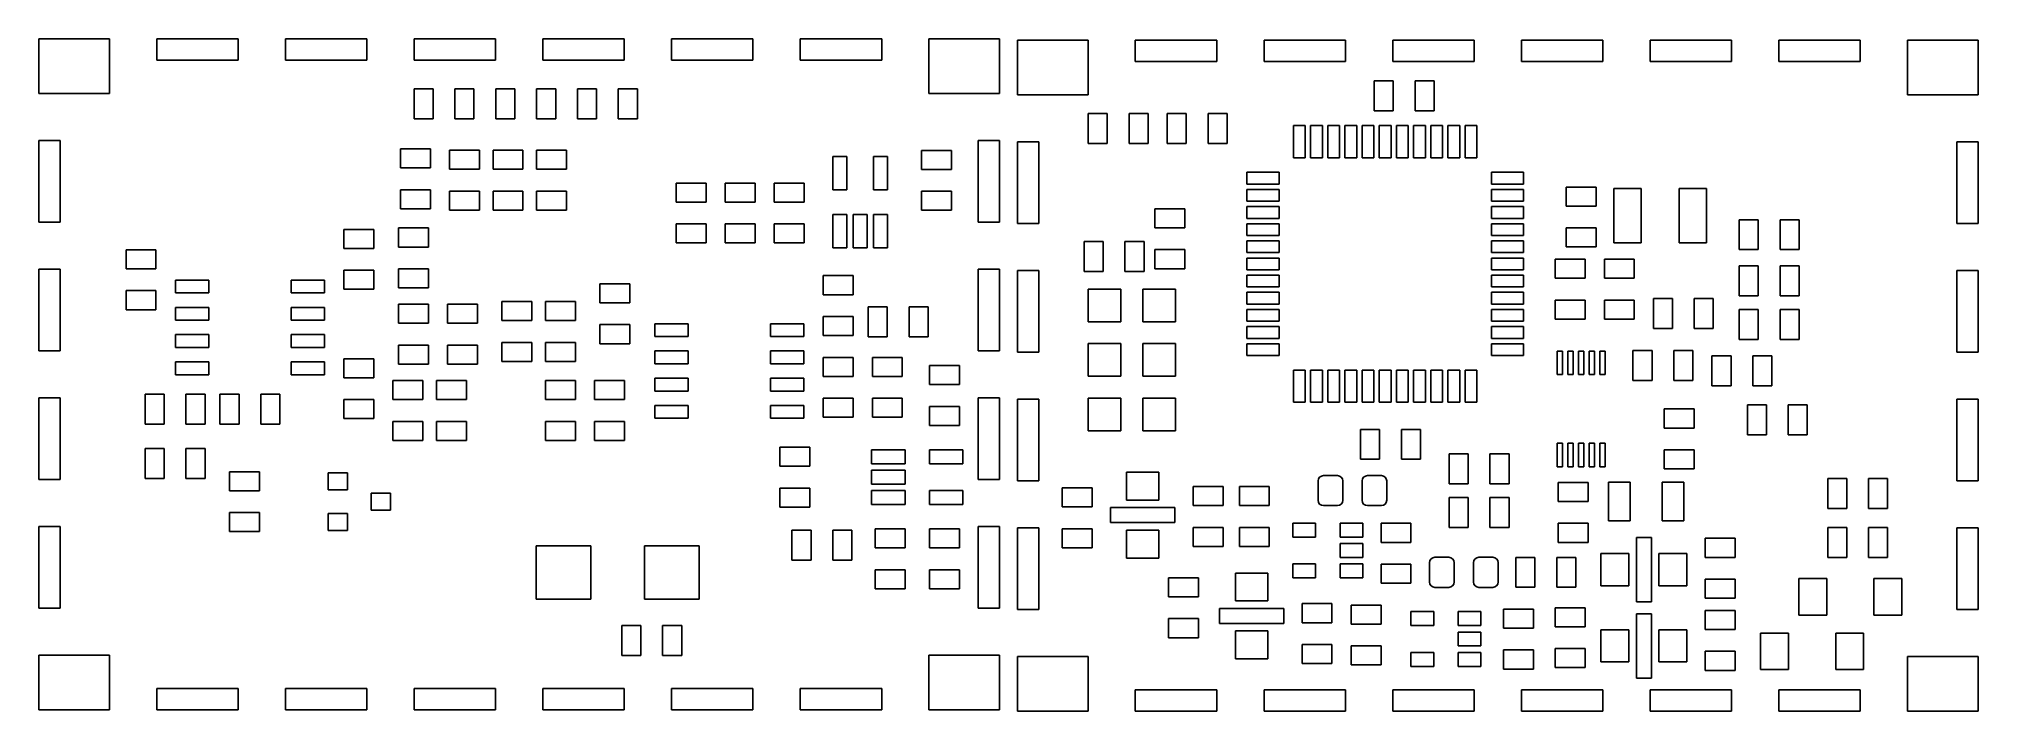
# Model space of a CAD drawing. Extents: x 0.01 to 3.57, y 0.37 to 1.61.
import ezdxf

# ---------------------------------------------------------------- set-up
doc = ezdxf.new("R2010")
doc.units = 0
doc.header["$MEASUREMENT"] = 0
doc.layers.add('BLACK', color=7, linetype='CONTINUOUS')

msp = doc.modelspace()

# ---------------------------------------------------------------- linework, layer by layer
at = {"layer": 'BLACK', "linetype": 'CONTINUOUS'}
for p, q in [((0.010197, 1.50701), (0.010197, 1.6074)), ((0.010197, 1.6074), (0.140118, 1.6074)), ((0.140118, 1.6074), (0.140118, 1.50701)), ((0.226732, 1.56803), (0.226732, 1.6074)), ((0.226732, 1.6074), (0.376339, 1.6074)), ((0.376339, 1.6074), (0.376339, 1.56803)), ((0.462953, 1.56803), (0.462953, 1.6074)), ((0.462953, 1.6074), (0.612559, 1.6074)), ((0.612559, 1.6074), (0.612559, 1.56803)), ((0.699173, 1.56803), (0.699173, 1.6074)), ((0.699173, 1.6074), (0.84878, 1.6074)), ((0.84878, 1.6074), (0.84878, 1.56803)), ((0.935394, 1.56803), (0.935394, 1.6074)), ((0.935394, 1.6074), (1.085, 1.6074)), ((1.085, 1.6074), (1.085, 1.56803)), ((1.17161, 1.56803), (1.17161, 1.6074)), ((1.17161, 1.6074), (1.32122, 1.6074)), ((1.32122, 1.6074), (1.32122, 1.56803)), ((1.40783, 1.56803), (1.40783, 1.6074)), ((1.40783, 1.6074), (1.55744, 1.6074)), ((1.55744, 1.6074), (1.55744, 1.56803)), ((1.64406, 1.50701), (1.64406, 1.6074)), ((1.64406, 1.6074), (1.77398, 1.6074)), ((1.77398, 1.6074), (1.77398, 1.50701)), ((1.80654, 1.50461), (1.80654, 1.605)), ((1.80654, 1.605), (1.93646, 1.605)), ((1.93646, 1.605), (1.93646, 1.50461)), ((2.02307, 1.56563), (2.02307, 1.605)), ((2.02307, 1.605), (2.17268, 1.605)), ((2.17268, 1.605), (2.17268, 1.56563)), ((2.25929, 1.56563), (2.25929, 1.605)), ((2.25929, 1.605), (2.4089, 1.605)), ((2.4089, 1.605), (2.4089, 1.56563)), ((2.49551, 1.56563), (2.49551, 1.605)), ((2.49551, 1.605), (2.64512, 1.605)), ((2.64512, 1.605), (2.64512, 1.56563)), ((2.73173, 1.56563), (2.73173, 1.605)), ((2.73173, 1.605), (2.88134, 1.605)), ((2.88134, 1.605), (2.88134, 1.56563)), ((2.96795, 1.56563), (2.96795, 1.605)), ((2.96795, 1.605), (3.11756, 1.605)), ((3.11756, 1.605), (3.11756, 1.56563)), ((3.20417, 1.56563), (3.20417, 1.605)), ((3.20417, 1.605), (3.35378, 1.605)), ((3.35378, 1.605), (3.35378, 1.56563)), ((3.44039, 1.50461), (3.44039, 1.605)), ((3.44039, 1.605), (3.57031, 1.605)), ((3.57031, 1.605), (3.57031, 1.50461)), ((0.376339, 1.56803), (0.226732, 1.56803)), ((0.612559, 1.56803), (0.462953, 1.56803)), ((0.84878, 1.56803), (0.699173, 1.56803)), ((1.085, 1.56803), (0.935394, 1.56803)), ((1.32122, 1.56803), (1.17161, 1.56803)), ((1.55744, 1.56803), (1.40783, 1.56803)), ((2.17268, 1.56563), (2.02307, 1.56563)), ((2.4089, 1.56563), (2.25929, 1.56563)), ((2.64512, 1.56563), (2.49551, 1.56563)), ((2.88134, 1.56563), (2.73173, 1.56563)), ((3.11756, 1.56563), (2.96795, 1.56563)), ((3.35378, 1.56563), (3.20417, 1.56563)), ((0.140118, 1.50701), (0.010197, 1.50701)), ((0.699035, 1.46022), (0.699035, 1.51522)), ((0.699035, 1.51522), (0.734035, 1.51522)), ((0.734035, 1.51522), (0.734035, 1.46022)), ((0.774035, 1.46022), (0.774035, 1.51522)), ((0.774035, 1.51522), (0.809035, 1.51522)), ((0.809035, 1.51522), (0.809035, 1.46022)), ((0.849035, 1.46022), (0.849035, 1.51522)), ((0.849035, 1.51522), (0.884035, 1.51522)), ((0.884035, 1.51522), (0.884035, 1.46022)), ((0.924035, 1.46022), (0.924035, 1.51522)), ((0.924035, 1.51522), (0.959035, 1.51522)), ((0.959035, 1.51522), (0.959035, 1.46022)), ((0.999035, 1.46022), (0.999035, 1.51522)), ((0.999035, 1.51522), (1.03404, 1.51522)), ((1.03404, 1.51522), (1.03404, 1.46022)), ((1.07404, 1.46022), (1.07404, 1.51522)), ((1.07404, 1.51522), (1.10904, 1.51522)), ((1.10904, 1.51522), (1.10904, 1.46022)), ((1.77398, 1.50701), (1.64406, 1.50701)), ((1.93646, 1.50461), (1.80654, 1.50461)), ((2.46154, 1.47522), (2.46154, 1.53022)), ((2.46154, 1.53022), (2.49654, 1.53022)), ((2.49654, 1.53022), (2.49654, 1.47522)), ((2.53654, 1.47522), (2.53654, 1.53022)), ((2.53654, 1.53022), (2.57154, 1.53022)), ((2.57154, 1.53022), (2.57154, 1.47522)), ((3.57031, 1.50461), (3.44039, 1.50461)), ((0.734035, 1.46022), (0.699035, 1.46022)), ((0.809035, 1.46022), (0.774035, 1.46022)), ((0.884035, 1.46022), (0.849035, 1.46022)), ((0.959035, 1.46022), (0.924035, 1.46022)), ((1.03404, 1.46022), (0.999035, 1.46022)), ((1.10904, 1.46022), (1.07404, 1.46022)), ((1.93654, 1.41522), (1.93654, 1.47022)), ((1.93654, 1.47022), (1.97154, 1.47022)), ((1.97154, 1.47022), (1.97154, 1.41522)), ((2.01154, 1.41522), (2.01154, 1.47022)), ((2.01154, 1.47022), (2.04654, 1.47022)), ((2.04654, 1.47022), (2.04654, 1.41522)), ((2.08154, 1.41522), (2.08154, 1.47022)), ((2.08154, 1.47022), (2.11654, 1.47022)), ((2.11654, 1.47022), (2.11654, 1.41522)), ((2.15654, 1.41522), (2.15654, 1.47022)), ((2.15654, 1.47022), (2.19154, 1.47022)), ((2.19154, 1.47022), (2.19154, 1.41522)), ((2.49654, 1.47522), (2.46154, 1.47522)), ((2.57154, 1.47522), (2.53654, 1.47522)), ((2.31339, 1.3889), (2.31339, 1.44795)), ((2.31339, 1.44795), (2.33504, 1.44795)), ((2.33504, 1.44795), (2.33504, 1.3889)), ((2.34488, 1.3889), (2.34488, 1.44795)), ((2.34488, 1.44795), (2.36654, 1.44795)), ((2.36654, 1.44795), (2.36654, 1.3889)), ((2.37638, 1.3889), (2.37638, 1.44795)), ((2.37638, 1.44795), (2.39803, 1.44795)), ((2.39803, 1.44795), (2.39803, 1.3889)), ((2.40787, 1.3889), (2.40787, 1.44795)), ((2.40787, 1.44795), (2.42953, 1.44795)), ((2.42953, 1.44795), (2.42953, 1.3889)), ((2.43937, 1.3889), (2.43937, 1.44795)), ((2.43937, 1.44795), (2.46102, 1.44795)), ((2.46102, 1.44795), (2.46102, 1.3889)), ((2.47087, 1.3889), (2.47087, 1.44795)), ((2.47087, 1.44795), (2.49252, 1.44795)), ((2.49252, 1.44795), (2.49252, 1.3889)), ((2.50236, 1.3889), (2.50236, 1.44795)), ((2.50236, 1.44795), (2.52402, 1.44795)), ((2.52402, 1.44795), (2.52402, 1.3889)), ((2.53386, 1.3889), (2.53386, 1.44795)), ((2.53386, 1.44795), (2.55551, 1.44795)), ((2.55551, 1.44795), (2.55551, 1.3889)), ((2.56535, 1.3889), (2.56535, 1.44795)), ((2.56535, 1.44795), (2.58701, 1.44795)), ((2.58701, 1.44795), (2.58701, 1.3889)), ((2.59685, 1.3889), (2.59685, 1.44795)), ((2.59685, 1.44795), (2.6185, 1.44795)), ((2.6185, 1.44795), (2.6185, 1.3889)), ((2.62835, 1.3889), (2.62835, 1.44795)), ((2.62835, 1.44795), (2.65, 1.44795)), ((2.65, 1.44795), (2.65, 1.3889)), ((0.010197, 1.27079), (0.010197, 1.42039)), ((0.010197, 1.42039), (0.049567, 1.42039)), ((0.049567, 1.42039), (0.049567, 1.27079)), ((0.674035, 1.37022), (0.674035, 1.40522)), ((0.674035, 1.40522), (0.729035, 1.40522)), ((0.729035, 1.40522), (0.729035, 1.37022)), ((0.764035, 1.36772), (0.764035, 1.40272)), ((0.764035, 1.40272), (0.819035, 1.40272)), ((0.819035, 1.40272), (0.819035, 1.36772)), ((0.844035, 1.36772), (0.844035, 1.40272)), ((0.844035, 1.40272), (0.899035, 1.40272)), ((0.899035, 1.40272), (0.899035, 1.36772)), ((0.924035, 1.36772), (0.924035, 1.40272)), ((0.924035, 1.40272), (0.979035, 1.40272)), ((0.979035, 1.40272), (0.979035, 1.36772)), ((1.46764, 1.32992), (1.46764, 1.39134)), ((1.46764, 1.39134), (1.49323, 1.39134)), ((1.49323, 1.39134), (1.49323, 1.32992)), ((1.54244, 1.32992), (1.54244, 1.39134)), ((1.54244, 1.39134), (1.56803, 1.39134)), ((1.56803, 1.39134), (1.56803, 1.32992)), ((1.63033, 1.36748), (1.63033, 1.40248)), ((1.63033, 1.40248), (1.68533, 1.40248)), ((1.68533, 1.40248), (1.68533, 1.36748)), ((1.73461, 1.27079), (1.73461, 1.42039)), ((1.73461, 1.42039), (1.77398, 1.42039)), ((1.77398, 1.42039), (1.77398, 1.27079)), ((1.80654, 1.26839), (1.80654, 1.41799)), ((1.80654, 1.41799), (1.84591, 1.41799)), ((1.84591, 1.41799), (1.84591, 1.26839)), ((1.97154, 1.41522), (1.93654, 1.41522)), ((2.04654, 1.41522), (2.01154, 1.41522)), ((2.11654, 1.41522), (2.08154, 1.41522)), ((2.19154, 1.41522), (2.15654, 1.41522)), ((2.33504, 1.3889), (2.31339, 1.3889)), ((2.36654, 1.3889), (2.34488, 1.3889)), ((2.39803, 1.3889), (2.37638, 1.3889)), ((2.42953, 1.3889), (2.40787, 1.3889)), ((2.46102, 1.3889), (2.43937, 1.3889)), ((2.49252, 1.3889), (2.47087, 1.3889)), ((2.52402, 1.3889), (2.50236, 1.3889)), ((2.55551, 1.3889), (2.53386, 1.3889)), ((2.58701, 1.3889), (2.56535, 1.3889)), ((2.6185, 1.3889), (2.59685, 1.3889)), ((2.65, 1.3889), (2.62835, 1.3889)), ((3.53094, 1.26839), (3.53094, 1.41799)), ((3.53094, 1.41799), (3.57031, 1.41799)), ((3.57031, 1.41799), (3.57031, 1.26839)), ((0.729035, 1.37022), (0.674035, 1.37022)), ((0.819035, 1.36772), (0.764035, 1.36772)), ((0.899035, 1.36772), (0.844035, 1.36772)), ((0.979035, 1.36772), (0.924035, 1.36772)), ((1.68533, 1.36748), (1.63033, 1.36748)), ((2.22776, 1.34067), (2.22776, 1.36232)), ((2.22776, 1.36232), (2.28681, 1.36232)), ((2.28681, 1.36232), (2.28681, 1.34067)), ((2.67657, 1.34067), (2.67657, 1.36232)), ((2.67657, 1.36232), (2.73563, 1.36232)), ((2.73563, 1.36232), (2.73563, 1.34067)), ((0.674035, 1.29522), (0.674035, 1.33022)), ((0.674035, 1.33022), (0.729035, 1.33022)), ((0.729035, 1.33022), (0.729035, 1.29522)), ((0.764035, 1.29272), (0.764035, 1.32772)), ((0.764035, 1.32772), (0.819035, 1.32772)), ((0.819035, 1.32772), (0.819035, 1.29272)), ((0.844035, 1.29272), (0.844035, 1.32772)), ((0.844035, 1.32772), (0.899035, 1.32772)), ((0.899035, 1.32772), (0.899035, 1.29272)), ((0.924035, 1.29272), (0.924035, 1.32772)), ((0.924035, 1.32772), (0.979035, 1.32772)), ((0.979035, 1.32772), (0.979035, 1.29272)), ((1.18033, 1.30748), (1.18033, 1.34248)), ((1.18033, 1.34248), (1.23533, 1.34248)), ((1.23533, 1.34248), (1.23533, 1.30748)), ((1.27033, 1.30748), (1.27033, 1.34248)), ((1.27033, 1.34248), (1.32533, 1.34248)), ((1.32533, 1.34248), (1.32533, 1.30748)), ((1.36033, 1.30748), (1.36033, 1.34248)), ((1.36033, 1.34248), (1.41533, 1.34248)), ((1.41533, 1.34248), (1.41533, 1.30748)), ((1.49323, 1.32992), (1.46764, 1.32992)), ((1.56803, 1.32992), (1.54244, 1.32992)), ((1.63033, 1.29248), (1.63033, 1.32748)), ((1.63033, 1.32748), (1.68533, 1.32748)), ((1.68533, 1.32748), (1.68533, 1.29248)), ((2.28681, 1.34067), (2.22776, 1.34067)), ((2.22776, 1.30917), (2.22776, 1.33083)), ((2.22776, 1.33083), (2.28681, 1.33083)), ((2.28681, 1.33083), (2.28681, 1.30917)), ((2.73563, 1.34067), (2.67657, 1.34067)), ((2.67657, 1.30917), (2.67657, 1.33083)), ((2.67657, 1.33083), (2.73563, 1.33083)), ((2.73563, 1.33083), (2.73563, 1.30917)), ((2.81404, 1.30022), (2.81404, 1.33522)), ((2.81404, 1.33522), (2.86904, 1.33522)), ((2.86904, 1.33522), (2.86904, 1.30022)), ((2.90154, 1.23272), (2.90154, 1.33272)), ((2.90154, 1.33272), (2.95154, 1.33272)), ((2.95154, 1.33272), (2.95154, 1.23272)), ((3.02154, 1.23272), (3.02154, 1.33272)), ((3.02154, 1.33272), (3.07154, 1.33272)), ((3.07154, 1.33272), (3.07154, 1.23272)), ((0.729035, 1.29522), (0.674035, 1.29522)), ((0.819035, 1.29272), (0.764035, 1.29272)), ((0.899035, 1.29272), (0.844035, 1.29272)), ((0.979035, 1.29272), (0.924035, 1.29272)), ((1.23533, 1.30748), (1.18033, 1.30748)), ((1.32533, 1.30748), (1.27033, 1.30748)), ((1.41533, 1.30748), (1.36033, 1.30748)), ((1.46764, 1.22362), (1.46764, 1.28504)), ((1.46764, 1.28504), (1.49323, 1.28504)), ((1.49323, 1.28504), (1.49323, 1.22362)), ((1.50504, 1.22362), (1.50504, 1.28504)), ((1.50504, 1.28504), (1.53063, 1.28504)), ((1.53063, 1.28504), (1.53063, 1.22362)), ((1.54244, 1.22362), (1.54244, 1.28504)), ((1.54244, 1.28504), (1.56803, 1.28504)), ((1.56803, 1.28504), (1.56803, 1.22362)), ((1.68533, 1.29248), (1.63033, 1.29248)), ((2.05904, 1.26022), (2.05904, 1.29522)), ((2.05904, 1.29522), (2.11404, 1.29522)), ((2.11404, 1.29522), (2.11404, 1.26022)), ((2.28681, 1.30917), (2.22776, 1.30917)), ((2.22776, 1.27768), (2.22776, 1.29933)), ((2.22776, 1.29933), (2.28681, 1.29933)), ((2.28681, 1.29933), (2.28681, 1.27768)), ((2.73563, 1.30917), (2.67657, 1.30917)), ((2.67657, 1.27768), (2.67657, 1.29933)), ((2.67657, 1.29933), (2.73563, 1.29933)), ((2.73563, 1.29933), (2.73563, 1.27768)), ((2.86904, 1.30022), (2.81404, 1.30022)), ((0.049567, 1.27079), (0.010197, 1.27079)), ((0.570335, 1.22248), (0.570335, 1.25748)), ((0.570335, 1.25748), (0.625335, 1.25748)), ((0.625335, 1.25748), (0.625335, 1.22248)), ((0.670335, 1.22498), (0.670335, 1.25998)), ((0.670335, 1.25998), (0.725335, 1.25998)), ((0.725335, 1.25998), (0.725335, 1.22498)), ((1.18033, 1.23248), (1.18033, 1.26748)), ((1.18033, 1.26748), (1.23533, 1.26748)), ((1.23533, 1.26748), (1.23533, 1.23248)), ((1.27033, 1.23248), (1.27033, 1.26748)), ((1.27033, 1.26748), (1.32533, 1.26748)), ((1.32533, 1.26748), (1.32533, 1.23248)), ((1.36033, 1.23248), (1.36033, 1.26748)), ((1.36033, 1.26748), (1.41533, 1.26748)), ((1.41533, 1.26748), (1.41533, 1.23248)), ((1.77398, 1.27079), (1.73461, 1.27079)), ((1.84591, 1.26839), (1.80654, 1.26839)), ((2.11404, 1.26022), (2.05904, 1.26022)), ((2.28681, 1.27768), (2.22776, 1.27768)), ((2.22776, 1.24618), (2.22776, 1.26783)), ((2.22776, 1.26783), (2.28681, 1.26783)), ((2.28681, 1.24618), (2.22776, 1.24618)), ((2.28681, 1.26783), (2.28681, 1.24618)), ((2.73563, 1.27768), (2.67657, 1.27768)), ((2.67657, 1.24618), (2.67657, 1.26783)), ((2.67657, 1.26783), (2.73563, 1.26783)), ((2.73563, 1.24618), (2.67657, 1.24618)), ((2.73563, 1.26783), (2.73563, 1.24618)), ((2.81404, 1.22522), (2.81404, 1.26022)), ((2.81404, 1.26022), (2.86904, 1.26022)), ((2.86904, 1.26022), (2.86904, 1.22522)), ((3.13154, 1.22022), (3.13154, 1.27522)), ((3.13154, 1.27522), (3.16654, 1.27522)), ((3.16654, 1.27522), (3.16654, 1.22022)), ((3.20654, 1.22022), (3.20654, 1.27522)), ((3.20654, 1.27522), (3.24154, 1.27522)), ((3.24154, 1.27522), (3.24154, 1.22022)), ((3.57031, 1.26839), (3.53094, 1.26839)), ((0.170335, 1.18498), (0.170335, 1.21998)), ((0.170335, 1.21998), (0.225335, 1.21998)), ((0.225335, 1.21998), (0.225335, 1.18498)), ((0.625335, 1.22248), (0.570335, 1.22248)), ((0.725335, 1.22498), (0.670335, 1.22498)), ((1.23533, 1.23248), (1.18033, 1.23248)), ((1.32533, 1.23248), (1.27033, 1.23248)), ((1.41533, 1.23248), (1.36033, 1.23248)), ((1.49323, 1.22362), (1.46764, 1.22362)), ((1.53063, 1.22362), (1.50504, 1.22362)), ((1.56803, 1.22362), (1.54244, 1.22362)), ((1.92904, 1.18022), (1.92904, 1.23522)), ((1.92904, 1.23522), (1.96404, 1.23522)), ((1.96404, 1.23522), (1.96404, 1.18022)), ((2.00404, 1.18022), (2.00404, 1.23522)), ((2.00404, 1.23522), (2.03904, 1.23522)), ((2.03904, 1.23522), (2.03904, 1.18022)), ((2.05904, 1.18522), (2.05904, 1.22022)), ((2.05904, 1.22022), (2.11404, 1.22022)), ((2.11404, 1.22022), (2.11404, 1.18522)), ((2.22776, 1.21469), (2.22776, 1.23634)), ((2.22776, 1.23634), (2.28681, 1.23634)), ((2.28681, 1.21469), (2.22776, 1.21469)), ((2.28681, 1.23634), (2.28681, 1.21469)), ((2.67657, 1.21469), (2.67657, 1.23634)), ((2.67657, 1.23634), (2.73563, 1.23634)), ((2.73563, 1.21469), (2.67657, 1.21469)), ((2.73563, 1.23634), (2.73563, 1.21469)), ((2.86904, 1.22522), (2.81404, 1.22522)), ((2.95154, 1.23272), (2.90154, 1.23272)), ((3.07154, 1.23272), (3.02154, 1.23272)), ((3.16654, 1.22022), (3.13154, 1.22022)), ((3.24154, 1.22022), (3.20654, 1.22022)), ((0.010197, 1.03457), (0.010197, 1.18417)), ((0.010197, 1.18417), (0.049567, 1.18417)), ((0.049567, 1.18417), (0.049567, 1.03457)), ((0.225335, 1.18498), (0.170335, 1.18498)), ((0.570335, 1.14748), (0.570335, 1.18248)), ((0.570335, 1.18248), (0.625335, 1.18248)), ((0.625335, 1.18248), (0.625335, 1.14748)), ((0.670335, 1.14998), (0.670335, 1.18498)), ((0.670335, 1.18498), (0.725335, 1.18498)), ((0.725335, 1.18498), (0.725335, 1.14998)), ((1.73461, 1.03457), (1.73461, 1.18417)), ((1.73461, 1.18417), (1.77398, 1.18417)), ((1.77398, 1.18417), (1.77398, 1.03457)), ((1.80654, 1.03217), (1.80654, 1.18177)), ((1.80654, 1.18177), (1.84591, 1.18177)), ((1.84591, 1.18177), (1.84591, 1.03217)), ((1.96404, 1.18022), (1.92904, 1.18022)), ((2.03904, 1.18022), (2.00404, 1.18022)), ((2.11404, 1.18522), (2.05904, 1.18522)), ((2.22776, 1.18319), (2.22776, 1.20484)), ((2.22776, 1.20484), (2.28681, 1.20484)), ((2.28681, 1.18319), (2.22776, 1.18319)), ((2.28681, 1.20484), (2.28681, 1.18319)), ((2.67657, 1.18319), (2.67657, 1.20484)), ((2.67657, 1.20484), (2.73563, 1.20484)), ((2.73563, 1.18319), (2.67657, 1.18319)), ((2.73563, 1.20484), (2.73563, 1.18319)), ((2.79404, 1.16772), (2.79404, 1.20272)), ((2.79404, 1.20272), (2.84904, 1.20272)), ((2.84904, 1.20272), (2.84904, 1.16772)), ((2.88404, 1.16772), (2.88404, 1.20272)), ((2.88404, 1.20272), (2.93904, 1.20272)), ((2.93904, 1.20272), (2.93904, 1.16772)), ((3.13154, 1.13522), (3.13154, 1.19022)), ((3.13154, 1.19022), (3.16654, 1.19022)), ((3.16654, 1.19022), (3.16654, 1.13522)), ((3.20654, 1.13522), (3.20654, 1.19022)), ((3.20654, 1.19022), (3.24154, 1.19022)), ((3.24154, 1.19022), (3.24154, 1.13522)), ((3.53094, 1.03217), (3.53094, 1.18177)), ((3.53094, 1.18177), (3.57031, 1.18177)), ((3.57031, 1.18177), (3.57031, 1.03217)), ((0.170335, 1.10998), (0.170335, 1.14498)), ((0.170335, 1.14498), (0.225335, 1.14498)), ((0.225335, 1.14498), (0.225335, 1.10998)), ((0.261024, 1.14067), (0.261024, 1.16429)), ((0.261024, 1.16429), (0.322047, 1.16429)), ((0.322047, 1.14067), (0.261024, 1.14067)), ((0.322047, 1.16429), (0.322047, 1.14067)), ((0.473622, 1.14067), (0.473622, 1.16429)), ((0.473622, 1.16429), (0.534646, 1.16429)), ((0.534646, 1.14067), (0.473622, 1.14067)), ((0.534646, 1.16429), (0.534646, 1.14067)), ((0.625335, 1.14748), (0.570335, 1.14748)), ((0.725335, 1.14998), (0.670335, 1.14998)), ((1.04033, 1.12248), (1.04033, 1.15748)), ((1.04033, 1.15748), (1.09533, 1.15748)), ((1.09533, 1.15748), (1.09533, 1.12248)), ((1.45033, 1.13748), (1.45033, 1.17248)), ((1.45033, 1.17248), (1.50533, 1.17248)), ((1.50533, 1.17248), (1.50533, 1.13748)), ((1.93654, 1.08772), (1.93654, 1.14772)), ((1.93654, 1.14772), (1.99654, 1.14772)), ((1.99654, 1.14772), (1.99654, 1.08772)), ((2.03654, 1.08772), (2.03654, 1.14772)), ((2.03654, 1.14772), (2.09654, 1.14772)), ((2.09654, 1.14772), (2.09654, 1.08772)), ((2.22776, 1.15169), (2.22776, 1.17335)), ((2.22776, 1.17335), (2.28681, 1.17335)), ((2.28681, 1.15169), (2.22776, 1.15169)), ((2.22776, 1.1202), (2.22776, 1.14185)), ((2.22776, 1.14185), (2.28681, 1.14185)), ((2.28681, 1.17335), (2.28681, 1.15169)), ((2.28681, 1.14185), (2.28681, 1.1202)), ((2.67657, 1.15169), (2.67657, 1.17335)), ((2.67657, 1.17335), (2.73563, 1.17335)), ((2.73563, 1.15169), (2.67657, 1.15169)), ((2.67657, 1.1202), (2.67657, 1.14185)), ((2.67657, 1.14185), (2.73563, 1.14185)), ((2.73563, 1.17335), (2.73563, 1.15169)), ((2.73563, 1.14185), (2.73563, 1.1202)), ((2.84904, 1.16772), (2.79404, 1.16772)), ((2.93904, 1.16772), (2.88404, 1.16772)), ((0.225335, 1.10998), (0.170335, 1.10998)), ((0.261024, 1.09067), (0.261024, 1.11429)), ((0.261024, 1.11429), (0.322047, 1.11429)), ((0.322047, 1.11429), (0.322047, 1.09067)), ((0.473622, 1.09067), (0.473622, 1.11429)), ((0.473622, 1.11429), (0.534646, 1.11429)), ((0.534646, 1.11429), (0.534646, 1.09067)), ((0.670335, 1.08498), (0.670335, 1.11998)), ((0.670335, 1.11998), (0.725335, 1.11998)), ((0.725335, 1.11998), (0.725335, 1.08498)), ((0.760335, 1.08498), (0.760335, 1.11998)), ((0.760335, 1.11998), (0.815335, 1.11998)), ((0.815335, 1.11998), (0.815335, 1.08498)), ((0.860335, 1.08998), (0.860335, 1.12498)), ((0.860335, 1.12498), (0.915335, 1.12498)), ((0.915335, 1.12498), (0.915335, 1.08998)), ((0.940335, 1.08998), (0.940335, 1.12498)), ((0.940335, 1.12498), (0.995335, 1.12498)), ((0.995335, 1.12498), (0.995335, 1.08998)), ((1.09533, 1.12248), (1.04033, 1.12248)), ((1.50533, 1.13748), (1.45033, 1.13748)), ((1.53283, 1.05998), (1.53283, 1.11498)), ((1.53283, 1.11498), (1.56783, 1.11498)), ((1.56783, 1.11498), (1.56783, 1.05998)), ((1.60783, 1.05998), (1.60783, 1.11498)), ((1.60783, 1.11498), (1.64283, 1.11498)), ((1.64283, 1.11498), (1.64283, 1.05998)), ((2.28681, 1.1202), (2.22776, 1.1202)), ((2.22776, 1.0887), (2.22776, 1.11035)), ((2.22776, 1.11035), (2.28681, 1.11035)), ((2.28681, 1.11035), (2.28681, 1.0887)), ((2.73563, 1.1202), (2.67657, 1.1202)), ((2.67657, 1.0887), (2.67657, 1.11035)), ((2.67657, 1.11035), (2.73563, 1.11035)), ((2.73563, 1.11035), (2.73563, 1.0887)), ((2.79404, 1.09272), (2.79404, 1.12772)), ((2.79404, 1.12772), (2.84904, 1.12772)), ((2.84904, 1.12772), (2.84904, 1.09272)), ((2.88404, 1.09272), (2.88404, 1.12772)), ((2.88404, 1.12772), (2.93904, 1.12772)), ((2.93904, 1.12772), (2.93904, 1.09272)), ((2.97404, 1.07522), (2.97404, 1.13022)), ((2.97404, 1.13022), (3.00904, 1.13022)), ((3.00904, 1.13022), (3.00904, 1.07522)), ((3.04904, 1.07522), (3.04904, 1.13022)), ((3.04904, 1.13022), (3.08404, 1.13022)), ((3.08404, 1.13022), (3.08404, 1.07522)), ((3.16654, 1.13522), (3.13154, 1.13522)), ((3.13154, 1.05522), (3.13154, 1.11022)), ((3.13154, 1.11022), (3.16654, 1.11022)), ((3.16654, 1.11022), (3.16654, 1.05522)), ((3.24154, 1.13522), (3.20654, 1.13522)), ((3.20654, 1.05522), (3.20654, 1.11022)), ((3.20654, 1.11022), (3.24154, 1.11022)), ((3.24154, 1.11022), (3.24154, 1.05522)), ((0.322047, 1.09067), (0.261024, 1.09067)), ((0.534646, 1.09067), (0.473622, 1.09067)), ((0.725335, 1.08498), (0.670335, 1.08498)), ((0.815335, 1.08498), (0.760335, 1.08498)), ((0.915335, 1.08998), (0.860335, 1.08998)), ((0.995335, 1.08998), (0.940335, 1.08998)), ((1.04033, 1.04748), (1.04033, 1.08248)), ((1.04033, 1.08248), (1.09533, 1.08248)), ((1.09533, 1.08248), (1.09533, 1.04748)), ((1.14102, 1.06067), (1.14102, 1.08429)), ((1.14102, 1.08429), (1.20205, 1.08429)), ((1.20205, 1.08429), (1.20205, 1.06067)), ((1.35362, 1.06067), (1.35362, 1.08429)), ((1.35362, 1.08429), (1.41465, 1.08429)), ((1.41465, 1.08429), (1.41465, 1.06067)), ((1.45033, 1.06248), (1.45033, 1.09748)), ((1.45033, 1.09748), (1.50533, 1.09748)), ((1.50533, 1.09748), (1.50533, 1.06248)), ((1.99654, 1.08772), (1.93654, 1.08772)), ((2.09654, 1.08772), (2.03654, 1.08772)), ((2.28681, 1.0887), (2.22776, 1.0887)), ((2.22776, 1.0572), (2.22776, 1.07886)), ((2.22776, 1.07886), (2.28681, 1.07886)), ((2.28681, 1.07886), (2.28681, 1.0572)), ((2.73563, 1.0887), (2.67657, 1.0887)), ((2.67657, 1.0572), (2.67657, 1.07886)), ((2.67657, 1.07886), (2.73563, 1.07886)), ((2.73563, 1.07886), (2.73563, 1.0572)), ((2.84904, 1.09272), (2.79404, 1.09272)), ((2.93904, 1.09272), (2.88404, 1.09272)), ((3.00904, 1.07522), (2.97404, 1.07522)), ((3.08404, 1.07522), (3.04904, 1.07522)), ((0.049567, 1.03457), (0.010197, 1.03457)), ((0.261024, 1.04067), (0.261024, 1.06429)), ((0.261024, 1.06429), (0.322047, 1.06429)), ((0.322047, 1.04067), (0.261024, 1.04067)), ((0.322047, 1.06429), (0.322047, 1.04067)), ((0.473622, 1.04067), (0.473622, 1.06429)), ((0.473622, 1.06429), (0.534646, 1.06429)), ((0.534646, 1.04067), (0.473622, 1.04067)), ((0.534646, 1.06429), (0.534646, 1.04067)), ((0.670335, 1.00998), (0.670335, 1.04498)), ((0.670335, 1.04498), (0.725335, 1.04498)), ((0.725335, 1.04498), (0.725335, 1.00998)), ((0.760335, 1.00998), (0.760335, 1.04498)), ((0.760335, 1.04498), (0.815335, 1.04498)), ((0.815335, 1.04498), (0.815335, 1.00998)), ((0.860335, 1.01498), (0.860335, 1.04998)), ((0.860335, 1.04998), (0.915335, 1.04998)), ((0.915335, 1.04998), (0.915335, 1.01498)), ((0.940335, 1.01498), (0.940335, 1.04998)), ((0.940335, 1.04998), (0.995335, 1.04998)), ((0.995335, 1.04998), (0.995335, 1.01498)), ((1.09533, 1.04748), (1.04033, 1.04748)), ((1.20205, 1.06067), (1.14102, 1.06067)), ((1.14102, 1.01067), (1.14102, 1.03429)), ((1.14102, 1.03429), (1.20205, 1.03429)), ((1.20205, 1.03429), (1.20205, 1.01067)), ((1.41465, 1.06067), (1.35362, 1.06067)), ((1.35362, 1.01067), (1.35362, 1.03429)), ((1.35362, 1.03429), (1.41465, 1.03429)), ((1.41465, 1.03429), (1.41465, 1.01067)), ((1.50533, 1.06248), (1.45033, 1.06248)), ((1.56783, 1.05998), (1.53283, 1.05998)), ((1.64283, 1.05998), (1.60783, 1.05998)), ((1.77398, 1.03457), (1.73461, 1.03457)), ((1.93654, 0.987717), (1.93654, 1.04772)), ((1.93654, 1.04772), (1.99654, 1.04772)), ((1.99654, 1.04772), (1.99654, 0.987717)), ((2.03654, 0.987717), (2.03654, 1.04772)), ((2.03654, 1.04772), (2.09654, 1.04772)), ((2.09654, 1.04772), (2.09654, 0.987717)), ((2.28681, 1.0572), (2.22776, 1.0572)), ((2.22776, 1.02571), (2.22776, 1.04736)), ((2.22776, 1.04736), (2.28681, 1.04736)), ((2.28681, 1.04736), (2.28681, 1.02571)), ((2.73563, 1.0572), (2.67657, 1.0572)), ((2.67657, 1.02571), (2.67657, 1.04736)), ((2.67657, 1.04736), (2.73563, 1.04736)), ((2.73563, 1.04736), (2.73563, 1.02571)), ((2.79724, 0.990709), (2.79724, 1.03402)), ((2.79724, 1.03402), (2.80709, 1.03402)), ((2.80709, 1.03402), (2.80709, 0.990709)), ((2.81693, 0.990709), (2.81693, 1.03402)), ((2.81693, 1.03402), (2.82677, 1.03402)), ((2.82677, 1.03402), (2.82677, 0.990709)), ((2.83661, 0.990709), (2.83661, 1.03402)), ((2.83661, 1.03402), (2.84646, 1.03402)), ((2.84646, 1.03402), (2.84646, 0.990709)), ((2.8563, 0.990709), (2.8563, 1.03402)), ((2.8563, 1.03402), (2.86614, 1.03402)), ((2.86614, 1.03402), (2.86614, 0.990709)), ((2.87598, 0.990709), (2.87598, 1.03402)), ((2.87598, 1.03402), (2.88583, 1.03402)), ((2.88583, 1.03402), (2.88583, 0.990709)), ((2.93654, 0.980217), (2.93654, 1.03522)), ((2.93654, 1.03522), (2.97154, 1.03522)), ((2.97154, 1.03522), (2.97154, 0.980217)), ((3.01154, 0.980217), (3.01154, 1.03522)), ((3.01154, 1.03522), (3.04654, 1.03522)), ((3.04654, 1.03522), (3.04654, 0.980217)), ((3.16654, 1.05522), (3.13154, 1.05522)), ((3.24154, 1.05522), (3.20654, 1.05522)), ((0.261024, 0.990669), (0.261024, 1.01429)), ((0.261024, 1.01429), (0.322047, 1.01429)), ((0.322047, 1.01429), (0.322047, 0.990669)), ((0.473622, 0.990669), (0.473622, 1.01429)), ((0.473622, 1.01429), (0.534646, 1.01429)), ((0.534646, 1.01429), (0.534646, 0.990669)), ((0.570335, 0.98498), (0.570335, 1.01998)), ((0.570335, 1.01998), (0.625335, 1.01998)), ((0.625335, 1.01998), (0.625335, 0.98498)), ((0.725335, 1.00998), (0.670335, 1.00998)), ((0.815335, 1.00998), (0.760335, 1.00998)), ((0.915335, 1.01498), (0.860335, 1.01498)), ((0.995335, 1.01498), (0.940335, 1.01498)), ((1.20205, 1.01067), (1.14102, 1.01067)), ((1.41465, 1.01067), (1.35362, 1.01067)), ((1.45033, 0.98748), (1.45033, 1.02248)), ((1.45033, 1.02248), (1.50533, 1.02248)), ((1.50533, 1.02248), (1.50533, 0.98748)), ((1.54033, 0.98748), (1.54033, 1.02248)), ((1.54033, 1.02248), (1.59533, 1.02248)), ((1.59533, 1.02248), (1.59533, 0.98748)), ((1.64533, 0.97248), (1.64533, 1.00748)), ((1.64533, 1.00748), (1.70033, 1.00748)), ((1.70033, 1.00748), (1.70033, 0.97248)), ((1.84591, 1.03217), (1.80654, 1.03217)), ((2.28681, 1.02571), (2.22776, 1.02571)), ((2.31339, 0.940079), (2.31339, 0.999134)), ((2.31339, 0.999134), (2.33504, 0.999134)), ((2.33504, 0.999134), (2.33504, 0.940079)), ((2.34488, 0.940079), (2.34488, 0.999134)), ((2.34488, 0.999134), (2.36654, 0.999134)), ((2.36654, 0.999134), (2.36654, 0.940079)), ((2.37638, 0.940079), (2.37638, 0.999134)), ((2.37638, 0.999134), (2.39803, 0.999134)), ((2.39803, 0.999134), (2.39803, 0.940079)), ((2.40787, 0.940079), (2.40787, 0.999134)), ((2.40787, 0.999134), (2.42953, 0.999134)), ((2.42953, 0.999134), (2.42953, 0.940079)), ((2.43937, 0.940079), (2.43937, 0.999134)), ((2.43937, 0.999134), (2.46102, 0.999134)), ((2.46102, 0.999134), (2.46102, 0.940079)), ((2.47087, 0.940079), (2.47087, 0.999134)), ((2.47087, 0.999134), (2.49252, 0.999134)), ((2.49252, 0.999134), (2.49252, 0.940079)), ((2.50236, 0.940079), (2.50236, 0.999134)), ((2.50236, 0.999134), (2.52402, 0.999134)), ((2.52402, 0.999134), (2.52402, 0.940079)), ((2.53386, 0.940079), (2.53386, 0.999134)), ((2.53386, 0.999134), (2.55551, 0.999134)), ((2.55551, 0.999134), (2.55551, 0.940079)), ((2.56535, 0.940079), (2.56535, 0.999134)), ((2.56535, 0.999134), (2.58701, 0.999134)), ((2.58701, 0.999134), (2.58701, 0.940079)), ((2.59685, 0.940079), (2.59685, 0.999134)), ((2.59685, 0.999134), (2.6185, 0.999134)), ((2.6185, 0.999134), (2.6185, 0.940079)), ((2.62835, 0.940079), (2.62835, 0.999134)), ((2.62835, 0.999134), (2.65, 0.999134)), ((2.65, 0.999134), (2.65, 0.940079)), ((2.73563, 1.02571), (2.67657, 1.02571)), ((3.08154, 0.970217), (3.08154, 1.02522)), ((3.08154, 1.02522), (3.11654, 1.02522)), ((3.11654, 1.02522), (3.11654, 0.970217)), ((3.15654, 0.970217), (3.15654, 1.02522)), ((3.15654, 1.02522), (3.19154, 1.02522)), ((3.19154, 1.02522), (3.19154, 0.970217)), ((3.57031, 1.03217), (3.53094, 1.03217)), ((0.322047, 0.990669), (0.261024, 0.990669)), ((0.534646, 0.990669), (0.473622, 0.990669)), ((0.625335, 0.98498), (0.570335, 0.98498)), ((0.660335, 0.94498), (0.660335, 0.97998)), ((0.660335, 0.97998), (0.715335, 0.97998)), ((0.715335, 0.97998), (0.715335, 0.94498)), ((0.740335, 0.94498), (0.740335, 0.97998)), ((0.740335, 0.97998), (0.795335, 0.97998)), ((0.795335, 0.97998), (0.795335, 0.94498)), ((0.940335, 0.94498), (0.940335, 0.97998)), ((0.940335, 0.97998), (0.995335, 0.97998)), ((0.995335, 0.97998), (0.995335, 0.94498)), ((1.03033, 0.94498), (1.03033, 0.97998)), ((1.03033, 0.97998), (1.08533, 0.97998)), ((1.08533, 0.97998), (1.08533, 0.94498)), ((1.14102, 0.960669), (1.14102, 0.984291)), ((1.14102, 0.984291), (1.20205, 0.984291)), ((1.20205, 0.984291), (1.20205, 0.960669)), ((1.35362, 0.960669), (1.35362, 0.984291)), ((1.35362, 0.984291), (1.41465, 0.984291)), ((1.41465, 0.984291), (1.41465, 0.960669)), ((1.50533, 0.98748), (1.45033, 0.98748)), ((1.59533, 0.98748), (1.54033, 0.98748)), ((1.70033, 0.97248), (1.64533, 0.97248)), ((1.99654, 0.987717), (1.93654, 0.987717)), ((2.09654, 0.987717), (2.03654, 0.987717)), ((2.80709, 0.990709), (2.79724, 0.990709)), ((2.82677, 0.990709), (2.81693, 0.990709)), ((2.84646, 0.990709), (2.83661, 0.990709)), ((2.86614, 0.990709), (2.8563, 0.990709)), ((2.88583, 0.990709), (2.87598, 0.990709)), ((2.97154, 0.980217), (2.93654, 0.980217)), ((3.04654, 0.980217), (3.01154, 0.980217)), ((3.11654, 0.970217), (3.08154, 0.970217)), ((3.19154, 0.970217), (3.15654, 0.970217)), ((0.010197, 0.798346), (0.010197, 0.947953)), ((0.010197, 0.947953), (0.049567, 0.947953)), ((0.049567, 0.947953), (0.049567, 0.798346)), ((0.205335, 0.89998), (0.205335, 0.95498)), ((0.205335, 0.95498), (0.240335, 0.95498)), ((0.240335, 0.95498), (0.240335, 0.89998)), ((0.280335, 0.89998), (0.280335, 0.95498)), ((0.280335, 0.95498), (0.315335, 0.95498)), ((0.315335, 0.95498), (0.315335, 0.89998)), ((0.342835, 0.89998), (0.342835, 0.95498)), ((0.342835, 0.95498), (0.377835, 0.95498)), ((0.377835, 0.95498), (0.377835, 0.89998)), ((0.417835, 0.89998), (0.417835, 0.95498)), ((0.417835, 0.95498), (0.452835, 0.95498)), ((0.452835, 0.95498), (0.452835, 0.89998)), ((0.570335, 0.90998), (0.570335, 0.94498)), ((0.570335, 0.94498), (0.625335, 0.94498)), ((0.625335, 0.94498), (0.625335, 0.90998)), ((0.715335, 0.94498), (0.660335, 0.94498)), ((0.795335, 0.94498), (0.740335, 0.94498)), ((0.995335, 0.94498), (0.940335, 0.94498)), ((1.08533, 0.94498), (1.03033, 0.94498)), ((1.20205, 0.960669), (1.14102, 0.960669)), ((1.14102, 0.910669), (1.14102, 0.934291)), ((1.14102, 0.934291), (1.20205, 0.934291)), ((1.20205, 0.934291), (1.20205, 0.910669)), ((1.41465, 0.960669), (1.35362, 0.960669)), ((1.35362, 0.910669), (1.35362, 0.934291)), ((1.35362, 0.934291), (1.41465, 0.934291)), ((1.41465, 0.934291), (1.41465, 0.910669)), ((1.45033, 0.91248), (1.45033, 0.94748)), ((1.45033, 0.94748), (1.50533, 0.94748)), ((1.50533, 0.94748), (1.50533, 0.91248)), ((1.54033, 0.91248), (1.54033, 0.94748)), ((1.54033, 0.94748), (1.59533, 0.94748)), ((1.59533, 0.94748), (1.59533, 0.91248)), ((1.64533, 0.89748), (1.64533, 0.93248)), ((1.64533, 0.93248), (1.70033, 0.93248)), ((1.70033, 0.93248), (1.70033, 0.89748)), ((1.73461, 0.798346), (1.73461, 0.947953)), ((1.73461, 0.947953), (1.77398, 0.947953)), ((1.77398, 0.947953), (1.77398, 0.798346)), ((1.80654, 0.795945), (1.80654, 0.945551)), ((1.80654, 0.945551), (1.84591, 0.945551)), ((1.84591, 0.945551), (1.84591, 0.795945)), ((1.93654, 0.887717), (1.93654, 0.947717)), ((1.93654, 0.947717), (1.99654, 0.947717)), ((1.99654, 0.947717), (1.99654, 0.887717)), ((2.03654, 0.887717), (2.03654, 0.947717)), ((2.03654, 0.947717), (2.09654, 0.947717)), ((2.09654, 0.947717), (2.09654, 0.887717)), ((2.33504, 0.940079), (2.31339, 0.940079)), ((2.36654, 0.940079), (2.34488, 0.940079)), ((2.39803, 0.940079), (2.37638, 0.940079)), ((2.42953, 0.940079), (2.40787, 0.940079)), ((2.46102, 0.940079), (2.43937, 0.940079)), ((2.49252, 0.940079), (2.47087, 0.940079)), ((2.52402, 0.940079), (2.50236, 0.940079)), ((2.55551, 0.940079), (2.53386, 0.940079)), ((2.58701, 0.940079), (2.56535, 0.940079)), ((2.6185, 0.940079), (2.59685, 0.940079)), ((2.65, 0.940079), (2.62835, 0.940079)), ((2.99404, 0.892717), (2.99404, 0.927717)), ((2.99404, 0.927717), (3.04904, 0.927717)), ((3.04904, 0.927717), (3.04904, 0.892717)), ((3.14654, 0.880217), (3.14654, 0.935217)), ((3.14654, 0.935217), (3.18154, 0.935217)), ((3.18154, 0.935217), (3.18154, 0.880217)), ((3.22154, 0.880217), (3.22154, 0.935217)), ((3.22154, 0.935217), (3.25654, 0.935217)), ((3.25654, 0.935217), (3.25654, 0.880217)), ((3.53094, 0.795945), (3.53094, 0.945551)), ((3.53094, 0.945551), (3.57031, 0.945551)), ((3.57031, 0.945551), (3.57031, 0.795945)), ((0.240335, 0.89998), (0.205335, 0.89998)), ((0.315335, 0.89998), (0.280335, 0.89998)), ((0.377835, 0.89998), (0.342835, 0.89998)), ((0.452835, 0.89998), (0.417835, 0.89998)), ((0.625335, 0.90998), (0.570335, 0.90998)), ((0.660335, 0.86998), (0.660335, 0.90498)), ((0.660335, 0.90498), (0.715335, 0.90498)), ((0.715335, 0.90498), (0.715335, 0.86998)), ((0.740335, 0.86998), (0.740335, 0.90498)), ((0.740335, 0.90498), (0.795335, 0.90498)), ((0.795335, 0.90498), (0.795335, 0.86998)), ((0.940335, 0.86998), (0.940335, 0.90498)), ((0.940335, 0.90498), (0.995335, 0.90498)), ((0.995335, 0.90498), (0.995335, 0.86998)), ((1.03033, 0.86998), (1.03033, 0.90498)), ((1.03033, 0.90498), (1.08533, 0.90498)), ((1.08533, 0.90498), (1.08533, 0.86998)), ((1.20205, 0.910669), (1.14102, 0.910669)), ((1.41465, 0.910669), (1.35362, 0.910669)), ((1.50533, 0.91248), (1.45033, 0.91248)), ((1.59533, 0.91248), (1.54033, 0.91248)), ((1.70033, 0.89748), (1.64533, 0.89748)), ((2.43654, 0.835217), (2.43654, 0.890217)), ((2.43654, 0.890217), (2.47154, 0.890217)), ((2.47154, 0.890217), (2.47154, 0.835217)), ((2.51154, 0.835217), (2.51154, 0.890217)), ((2.51154, 0.890217), (2.54654, 0.890217)), ((2.54654, 0.890217), (2.54654, 0.835217)), ((3.04904, 0.892717), (2.99404, 0.892717)), ((0.205335, 0.79998), (0.205335, 0.85498)), ((0.205335, 0.85498), (0.240335, 0.85498)), ((0.240335, 0.85498), (0.240335, 0.79998)), ((0.280335, 0.79998), (0.280335, 0.85498)), ((0.280335, 0.85498), (0.315335, 0.85498)), ((0.315335, 0.85498), (0.315335, 0.79998)), ((0.715335, 0.86998), (0.660335, 0.86998)), ((0.795335, 0.86998), (0.740335, 0.86998)), ((0.995335, 0.86998), (0.940335, 0.86998)), ((1.08533, 0.86998), (1.03033, 0.86998)), ((1.37033, 0.82248), (1.37033, 0.85748)), ((1.37033, 0.85748), (1.42533, 0.85748)), ((1.42533, 0.85748), (1.42533, 0.82248)), ((1.99654, 0.887717), (1.93654, 0.887717)), ((2.09654, 0.887717), (2.03654, 0.887717)), ((2.79724, 0.821417), (2.79724, 0.864724)), ((2.79724, 0.864724), (2.80709, 0.864724)), ((2.80709, 0.864724), (2.80709, 0.821417)), ((2.81693, 0.821417), (2.81693, 0.864724)), ((2.81693, 0.864724), (2.82677, 0.864724)), ((2.82677, 0.864724), (2.82677, 0.821417)), ((2.83661, 0.821417), (2.83661, 0.864724)), ((2.83661, 0.864724), (2.84646, 0.864724)), ((2.84646, 0.864724), (2.84646, 0.821417)), ((2.8563, 0.821417), (2.8563, 0.864724)), ((2.8563, 0.864724), (2.86614, 0.864724)), ((2.86614, 0.864724), (2.86614, 0.821417)), ((2.87598, 0.821417), (2.87598, 0.864724)), ((2.87598, 0.864724), (2.88583, 0.864724)), ((2.88583, 0.864724), (2.88583, 0.821417)), ((3.18154, 0.880217), (3.14654, 0.880217)), ((3.25654, 0.880217), (3.22154, 0.880217)), ((1.42533, 0.82248), (1.37033, 0.82248)), ((1.53898, 0.827087), (1.53898, 0.852677)), ((1.53898, 0.852677), (1.60039, 0.852677)), ((1.60039, 0.827087), (1.53898, 0.827087)), ((1.60039, 0.852677), (1.60039, 0.827087)), ((1.64528, 0.827087), (1.64528, 0.852677)), ((1.64528, 0.852677), (1.70669, 0.852677)), ((1.70669, 0.827087), (1.64528, 0.827087)), ((1.70669, 0.852677), (1.70669, 0.827087)), ((2.47154, 0.835217), (2.43654, 0.835217)), ((2.54654, 0.835217), (2.51154, 0.835217)), ((2.59904, 0.790217), (2.59904, 0.845217)), ((2.59904, 0.845217), (2.63404, 0.845217)), ((2.63404, 0.845217), (2.63404, 0.790217)), ((2.67404, 0.790217), (2.67404, 0.845217)), ((2.67404, 0.845217), (2.70904, 0.845217)), ((2.70904, 0.845217), (2.70904, 0.790217)), ((2.80709, 0.821417), (2.79724, 0.821417)), ((2.82677, 0.821417), (2.81693, 0.821417)), ((2.84646, 0.821417), (2.83661, 0.821417)), ((2.86614, 0.821417), (2.8563, 0.821417)), ((2.88583, 0.821417), (2.87598, 0.821417)), ((2.99404, 0.817717), (2.99404, 0.852717)), ((2.99404, 0.852717), (3.04904, 0.852717)), ((3.04904, 0.852717), (3.04904, 0.817717)), ((0.049567, 0.798346), (0.010197, 0.798346)), ((0.240335, 0.79998), (0.205335, 0.79998)), ((0.315335, 0.79998), (0.280335, 0.79998)), ((0.360335, 0.77748), (0.360335, 0.81248)), ((0.360335, 0.81248), (0.415335, 0.81248)), ((0.415335, 0.81248), (0.415335, 0.77748)), ((0.541378, 0.779134), (0.541378, 0.81063)), ((0.541378, 0.81063), (0.576811, 0.81063)), ((0.576811, 0.81063), (0.576811, 0.779134)), ((1.53898, 0.789685), (1.53898, 0.815276)), ((1.53898, 0.815276), (1.60039, 0.815276)), ((1.60039, 0.789685), (1.53898, 0.789685)), ((1.60039, 0.815276), (1.60039, 0.789685)), ((1.77398, 0.798346), (1.73461, 0.798346)), ((1.84591, 0.795945), (1.80654, 0.795945)), ((2.00701, 0.760276), (2.00701, 0.811457)), ((2.00701, 0.811457), (2.06606, 0.811457)), ((2.06606, 0.811457), (2.06606, 0.760276)), ((2.12904, 0.750217), (2.12904, 0.785217)), ((2.12904, 0.785217), (2.18404, 0.785217)), ((2.18404, 0.785217), (2.18404, 0.750217)), ((2.21404, 0.750217), (2.21404, 0.785217)), ((2.21404, 0.785217), (2.26904, 0.785217)), ((2.26904, 0.785217), (2.26904, 0.750217)), ((2.35854, 0.795433), (2.35929, 0.7992)), ((2.35854, 0.76), (2.35854, 0.795433)), ((2.35929, 0.7992), (2.36143, 0.802393)), ((2.36143, 0.802393), (2.36462, 0.804526)), ((2.36462, 0.804526), (2.36839, 0.805276)), ((2.36839, 0.805276), (2.39398, 0.805276)), ((2.39398, 0.805276), (2.39774, 0.804526)), ((2.39774, 0.804526), (2.40094, 0.802393)), ((2.40094, 0.802393), (2.40307, 0.7992)), ((2.40307, 0.7992), (2.40382, 0.795433)), ((2.40382, 0.795433), (2.40382, 0.76)), ((2.43925, 0.795433), (2.44, 0.7992)), ((2.43925, 0.76), (2.43925, 0.795433)), ((2.44, 0.7992), (2.44213, 0.802393)), ((2.44213, 0.802393), (2.44533, 0.804526)), ((2.44533, 0.804526), (2.44909, 0.805276)), ((2.44909, 0.805276), (2.47469, 0.805276)), ((2.47469, 0.805276), (2.47845, 0.804526)), ((2.47845, 0.804526), (2.48164, 0.802393)), ((2.48164, 0.802393), (2.48378, 0.7992)), ((2.48378, 0.7992), (2.48453, 0.795433)), ((2.48453, 0.795433), (2.48453, 0.76)), ((2.63404, 0.790217), (2.59904, 0.790217)), ((2.70904, 0.790217), (2.67404, 0.790217)), ((2.79904, 0.757717), (2.79904, 0.792717)), ((2.79904, 0.792717), (2.85404, 0.792717)), ((2.85404, 0.792717), (2.85404, 0.757717)), ((2.89185, 0.722283), (2.89185, 0.79315)), ((2.89185, 0.79315), (2.93122, 0.79315)), ((2.93122, 0.79315), (2.93122, 0.722283)), ((2.99028, 0.722283), (2.99028, 0.79315)), ((2.99028, 0.79315), (3.02965, 0.79315)), ((3.04904, 0.817717), (2.99404, 0.817717)), ((3.02965, 0.79315), (3.02965, 0.722283)), ((3.29404, 0.745217), (3.29404, 0.800217)), ((3.29404, 0.800217), (3.32904, 0.800217)), ((3.32904, 0.800217), (3.32904, 0.745217)), ((3.36904, 0.745217), (3.36904, 0.800217)), ((3.36904, 0.800217), (3.40404, 0.800217)), ((3.40404, 0.800217), (3.40404, 0.745217)), ((3.57031, 0.795945), (3.53094, 0.795945)), ((0.415335, 0.77748), (0.360335, 0.77748)), ((0.576811, 0.779134), (0.541378, 0.779134)), ((0.620118, 0.741732), (0.620118, 0.773228)), ((0.620118, 0.773228), (0.655551, 0.773228)), ((0.655551, 0.773228), (0.655551, 0.741732)), ((1.37033, 0.74748), (1.37033, 0.78248)), ((1.37033, 0.78248), (1.42533, 0.78248)), ((1.42533, 0.78248), (1.42533, 0.74748)), ((1.53898, 0.752283), (1.53898, 0.777874)), ((1.53898, 0.777874), (1.60039, 0.777874)), ((1.60039, 0.752283), (1.53898, 0.752283)), ((1.60039, 0.777874), (1.60039, 0.752283)), ((1.64528, 0.752283), (1.64528, 0.777874)), ((1.64528, 0.777874), (1.70669, 0.777874)), ((1.70669, 0.752283), (1.64528, 0.752283)), ((1.70669, 0.777874), (1.70669, 0.752283)), ((1.88904, 0.747717), (1.88904, 0.782717)), ((1.88904, 0.782717), (1.94404, 0.782717)), ((1.94404, 0.747717), (1.88904, 0.747717)), ((1.94404, 0.782717), (1.94404, 0.747717)), ((2.06606, 0.760276), (2.00701, 0.760276)), ((2.18404, 0.750217), (2.12904, 0.750217)), ((2.26904, 0.750217), (2.21404, 0.750217)), ((2.35929, 0.756233), (2.35854, 0.76)), ((2.36143, 0.75304), (2.35929, 0.756233)), ((2.36462, 0.750907), (2.36143, 0.75304)), ((2.36839, 0.750157), (2.36462, 0.750907)), ((2.39398, 0.750157), (2.36839, 0.750157)), ((2.39774, 0.750907), (2.39398, 0.750157)), ((2.40094, 0.75304), (2.39774, 0.750907)), ((2.40307, 0.756233), (2.40094, 0.75304)), ((2.40382, 0.76), (2.40307, 0.756233)), ((2.44, 0.756233), (2.43925, 0.76)), ((2.44213, 0.75304), (2.44, 0.756233)), ((2.44533, 0.750907), (2.44213, 0.75304)), ((2.44909, 0.750157), (2.44533, 0.750907)), ((2.47469, 0.750157), (2.44909, 0.750157)), ((2.47845, 0.750907), (2.47469, 0.750157)), ((2.48164, 0.75304), (2.47845, 0.750907)), ((2.48378, 0.756233), (2.48164, 0.75304)), ((2.48453, 0.76), (2.48378, 0.756233)), ((2.59904, 0.710217), (2.59904, 0.765217)), ((2.59904, 0.765217), (2.63404, 0.765217)), ((2.63404, 0.765217), (2.63404, 0.710217)), ((2.67404, 0.710217), (2.67404, 0.765217)), ((2.67404, 0.765217), (2.70904, 0.765217)), ((2.70904, 0.765217), (2.70904, 0.710217)), ((2.85404, 0.757717), (2.79904, 0.757717)), ((0.360335, 0.70248), (0.360335, 0.73748)), ((0.360335, 0.73748), (0.415335, 0.73748)), ((0.415335, 0.73748), (0.415335, 0.70248)), ((0.541378, 0.704331), (0.541378, 0.735827)), ((0.541378, 0.735827), (0.576811, 0.735827)), ((0.576811, 0.735827), (0.576811, 0.704331)), ((0.655551, 0.741732), (0.620118, 0.741732)), ((1.42533, 0.74748), (1.37033, 0.74748)), ((1.97748, 0.718937), (1.97748, 0.746496)), ((1.97748, 0.746496), (2.09559, 0.746496)), ((2.09559, 0.718937), (1.97748, 0.718937)), ((2.09559, 0.746496), (2.09559, 0.718937)), ((2.31236, 0.692323), (2.31236, 0.717913)), ((2.31236, 0.717913), (2.35409, 0.717913)), ((2.35409, 0.717913), (2.35409, 0.692323)), ((2.39898, 0.692323), (2.39898, 0.717913)), ((2.39898, 0.717913), (2.44071, 0.717913)), ((2.44071, 0.717913), (2.44071, 0.692323)), ((2.47404, 0.682717), (2.47404, 0.717717)), ((2.47404, 0.717717), (2.52904, 0.717717)), ((2.52904, 0.717717), (2.52904, 0.682717)), ((2.79904, 0.682717), (2.79904, 0.717717)), ((2.79904, 0.717717), (2.85404, 0.717717)), ((2.85404, 0.717717), (2.85404, 0.682717)), ((2.93122, 0.722283), (2.89185, 0.722283)), ((3.02965, 0.722283), (2.99028, 0.722283)), ((3.32904, 0.745217), (3.29404, 0.745217)), ((3.40404, 0.745217), (3.36904, 0.745217)), ((0.010197, 0.562126), (0.010197, 0.711732)), ((0.010197, 0.711732), (0.049567, 0.711732)), ((0.049567, 0.711732), (0.049567, 0.562126)), ((0.415335, 0.70248), (0.360335, 0.70248)), ((0.576811, 0.704331), (0.541378, 0.704331)), ((0.923235, 0.57828), (0.923235, 0.67668)), ((0.923235, 0.67668), (1.02363, 0.67668)), ((1.02363, 0.67668), (1.02363, 0.57828)), ((1.12203, 0.57828), (1.12203, 0.67668)), ((1.12203, 0.67668), (1.22243, 0.67668)), ((1.22243, 0.67668), (1.22243, 0.57828)), ((1.39283, 0.64998), (1.39283, 0.70498)), ((1.39283, 0.70498), (1.42783, 0.70498)), ((1.42783, 0.70498), (1.42783, 0.64998)), ((1.46783, 0.64998), (1.46783, 0.70498)), ((1.46783, 0.70498), (1.50283, 0.70498)), ((1.50283, 0.70498), (1.50283, 0.64998)), ((1.54533, 0.67248), (1.54533, 0.70748)), ((1.54533, 0.70748), (1.60033, 0.70748)), ((1.60033, 0.70748), (1.60033, 0.67248)), ((1.64533, 0.67248), (1.64533, 0.70748)), ((1.64533, 0.70748), (1.70033, 0.70748)), ((1.70033, 0.70748), (1.70033, 0.67248)), ((1.73461, 0.562126), (1.73461, 0.711732)), ((1.73461, 0.711732), (1.77398, 0.711732)), ((1.77398, 0.711732), (1.77398, 0.562126)), ((1.80654, 0.559724), (1.80654, 0.709331)), ((1.80654, 0.709331), (1.84591, 0.709331)), ((1.84591, 0.709331), (1.84591, 0.559724)), ((1.88904, 0.672717), (1.88904, 0.707717)), ((1.88904, 0.707717), (1.94404, 0.707717)), ((1.94404, 0.707717), (1.94404, 0.672717)), ((2.00701, 0.653976), (2.00701, 0.705157)), ((2.00701, 0.705157), (2.06606, 0.705157)), ((2.06606, 0.705157), (2.06606, 0.653976)), ((2.12904, 0.675217), (2.12904, 0.710217)), ((2.12904, 0.710217), (2.18404, 0.710217)), ((2.18404, 0.710217), (2.18404, 0.675217)), ((2.21404, 0.675217), (2.21404, 0.710217)), ((2.21404, 0.710217), (2.26904, 0.710217)), ((2.26904, 0.710217), (2.26904, 0.675217)), ((2.35409, 0.692323), (2.31236, 0.692323)), ((2.44071, 0.692323), (2.39898, 0.692323)), ((2.39898, 0.654921), (2.39898, 0.680512)), ((2.39898, 0.680512), (2.44071, 0.680512)), ((2.44071, 0.680512), (2.44071, 0.654921)), ((2.52904, 0.682717), (2.47404, 0.682717)), ((2.63404, 0.710217), (2.59904, 0.710217)), ((2.70904, 0.710217), (2.67404, 0.710217)), ((2.85404, 0.682717), (2.79904, 0.682717)), ((2.94276, 0.573661), (2.94276, 0.691772)), ((2.94276, 0.691772), (2.97031, 0.691772)), ((2.97031, 0.691772), (2.97031, 0.573661)), ((3.06904, 0.655217), (3.06904, 0.690217)), ((3.06904, 0.690217), (3.12404, 0.690217)), ((3.12404, 0.690217), (3.12404, 0.655217)), ((3.29404, 0.655217), (3.29404, 0.710217)), ((3.29404, 0.710217), (3.32904, 0.710217)), ((3.32904, 0.710217), (3.32904, 0.655217)), ((3.36904, 0.655217), (3.36904, 0.710217)), ((3.36904, 0.710217), (3.40404, 0.710217)), ((3.40404, 0.710217), (3.40404, 0.655217)), ((3.53094, 0.559724), (3.53094, 0.709331)), ((3.53094, 0.709331), (3.57031, 0.709331)), ((3.57031, 0.709331), (3.57031, 0.559724)), ((1.42783, 0.64998), (1.39283, 0.64998)), ((1.50283, 0.64998), (1.46783, 0.64998)), ((1.60033, 0.67248), (1.54533, 0.67248)), ((1.70033, 0.67248), (1.64533, 0.67248)), ((1.94404, 0.672717), (1.88904, 0.672717)), ((2.06606, 0.653976), (2.00701, 0.653976)), ((2.18404, 0.675217), (2.12904, 0.675217)), ((2.26904, 0.675217), (2.21404, 0.675217)), ((2.31236, 0.61752), (2.31236, 0.64311)), ((2.31236, 0.64311), (2.35409, 0.64311)), ((2.35409, 0.64311), (2.35409, 0.61752)), ((2.44071, 0.654921), (2.39898, 0.654921)), ((2.39898, 0.61752), (2.39898, 0.64311)), ((2.39898, 0.64311), (2.44071, 0.64311)), ((2.44071, 0.64311), (2.44071, 0.61752)), ((2.47404, 0.607717), (2.47404, 0.642717)), ((2.47404, 0.642717), (2.52904, 0.642717)), ((2.52904, 0.642717), (2.52904, 0.607717)), ((2.56319, 0.645433), (2.56394, 0.6492)), ((2.56319, 0.61), (2.56319, 0.645433)), ((2.56394, 0.6492), (2.56607, 0.652393)), ((2.56607, 0.652393), (2.56926, 0.654526)), ((2.56926, 0.654526), (2.57303, 0.655276)), ((2.57303, 0.655276), (2.59862, 0.655276)), ((2.59862, 0.655276), (2.60239, 0.654526)), ((2.60239, 0.654526), (2.60558, 0.652393)), ((2.60558, 0.652393), (2.60772, 0.6492)), ((2.60772, 0.6492), (2.60846, 0.645433)), ((2.60846, 0.645433), (2.60846, 0.61)), ((2.6439, 0.645433), (2.64465, 0.6492)), ((2.6439, 0.61), (2.6439, 0.645433)), ((2.64465, 0.6492), (2.64678, 0.652393)), ((2.64678, 0.652393), (2.64997, 0.654526)), ((2.64997, 0.654526), (2.65374, 0.655276)), ((2.65374, 0.655276), (2.67933, 0.655276)), ((2.67933, 0.655276), (2.6831, 0.654526)), ((2.6831, 0.654526), (2.68629, 0.652393)), ((2.68629, 0.652393), (2.68842, 0.6492)), ((2.68842, 0.6492), (2.68917, 0.645433)), ((2.68917, 0.645433), (2.68917, 0.61)), ((2.72154, 0.600217), (2.72154, 0.655217)), ((2.72154, 0.655217), (2.75654, 0.655217)), ((2.75654, 0.655217), (2.75654, 0.600217)), ((2.79654, 0.600217), (2.79654, 0.655217)), ((2.79654, 0.655217), (2.83154, 0.655217)), ((2.83154, 0.655217), (2.83154, 0.600217)), ((2.8778, 0.603189), (2.8778, 0.662244)), ((2.8778, 0.662244), (2.92898, 0.662244)), ((2.92898, 0.662244), (2.92898, 0.603189)), ((2.98409, 0.603189), (2.98409, 0.662244)), ((2.98409, 0.662244), (3.03528, 0.662244)), ((3.03528, 0.662244), (3.03528, 0.603189)), ((3.12404, 0.655217), (3.06904, 0.655217)), ((3.32904, 0.655217), (3.29404, 0.655217)), ((3.40404, 0.655217), (3.36904, 0.655217)), ((1.54533, 0.59748), (1.54533, 0.63248)), ((1.54533, 0.63248), (1.60033, 0.63248)), ((1.60033, 0.63248), (1.60033, 0.59748)), ((1.64533, 0.59748), (1.64533, 0.63248)), ((1.64533, 0.63248), (1.70033, 0.63248)), ((1.70033, 0.63248), (1.70033, 0.59748)), ((2.08404, 0.582717), (2.08404, 0.617717)), ((2.08404, 0.617717), (2.13904, 0.617717)), ((2.13904, 0.617717), (2.13904, 0.582717)), ((2.20701, 0.575276), (2.20701, 0.626457)), ((2.20701, 0.626457), (2.26606, 0.626457)), ((2.26606, 0.626457), (2.26606, 0.575276)), ((2.35409, 0.61752), (2.31236, 0.61752)), ((2.44071, 0.61752), (2.39898, 0.61752)), ((2.52904, 0.607717), (2.47404, 0.607717)), ((2.56394, 0.606233), (2.56319, 0.61)), ((2.56607, 0.60304), (2.56394, 0.606233)), ((2.60772, 0.606233), (2.60558, 0.60304)), ((2.60846, 0.61), (2.60772, 0.606233)), ((2.64465, 0.606233), (2.6439, 0.61)), ((2.64678, 0.60304), (2.64465, 0.606233)), ((2.68842, 0.606233), (2.68629, 0.60304)), ((2.68917, 0.61), (2.68842, 0.606233)), ((3.06904, 0.580217), (3.06904, 0.615217)), ((3.06904, 0.615217), (3.12404, 0.615217)), ((3.12404, 0.615217), (3.12404, 0.580217)), ((3.24094, 0.549252), (3.24094, 0.616181)), ((3.24094, 0.616181), (3.29213, 0.616181)), ((3.29213, 0.616181), (3.29213, 0.549252)), ((3.37874, 0.549252), (3.37874, 0.616181)), ((3.37874, 0.616181), (3.42992, 0.616181)), ((3.42992, 0.616181), (3.42992, 0.549252)), ((1.02363, 0.57828), (0.923235, 0.57828)), ((1.22243, 0.57828), (1.12203, 0.57828)), ((1.60033, 0.59748), (1.54533, 0.59748)), ((1.70033, 0.59748), (1.64533, 0.59748)), ((2.13904, 0.582717), (2.08404, 0.582717)), ((2.26606, 0.575276), (2.20701, 0.575276)), ((2.32904, 0.535217), (2.32904, 0.570217)), ((2.32904, 0.570217), (2.38404, 0.570217)), ((2.38404, 0.570217), (2.38404, 0.535217)), ((2.56926, 0.600907), (2.56607, 0.60304)), ((2.57303, 0.600157), (2.56926, 0.600907)), ((2.59862, 0.600157), (2.57303, 0.600157)), ((2.60239, 0.600907), (2.59862, 0.600157)), ((2.60558, 0.60304), (2.60239, 0.600907)), ((2.64997, 0.600907), (2.64678, 0.60304)), ((2.65374, 0.600157), (2.64997, 0.600907)), ((2.67933, 0.600157), (2.65374, 0.600157)), ((2.6831, 0.600907), (2.67933, 0.600157)), ((2.68629, 0.60304), (2.6831, 0.600907)), ((2.75654, 0.600217), (2.72154, 0.600217)), ((2.83154, 0.600217), (2.79654, 0.600217)), ((2.92898, 0.603189), (2.8778, 0.603189)), ((2.97031, 0.573661), (2.94276, 0.573661)), ((3.03528, 0.603189), (2.98409, 0.603189)), ((3.12404, 0.580217), (3.06904, 0.580217)), ((0.049567, 0.562126), (0.010197, 0.562126)), ((1.77398, 0.562126), (1.73461, 0.562126)), ((1.84591, 0.559724), (1.80654, 0.559724)), ((2.08404, 0.507717), (2.08404, 0.542717)), ((2.08404, 0.542717), (2.13904, 0.542717)), ((2.13904, 0.542717), (2.13904, 0.507717)), ((2.17748, 0.533937), (2.17748, 0.561496)), ((2.17748, 0.561496), (2.29559, 0.561496)), ((2.29559, 0.561496), (2.29559, 0.533937)), ((2.38404, 0.535217), (2.32904, 0.535217)), ((2.41904, 0.532717), (2.41904, 0.567717)), ((2.41904, 0.567717), (2.47404, 0.567717)), ((2.47404, 0.567717), (2.47404, 0.532717)), ((2.52906, 0.529921), (2.52906, 0.555512)), ((2.52906, 0.555512), (2.57079, 0.555512)), ((2.57079, 0.555512), (2.57079, 0.529921)), ((2.61567, 0.529921), (2.61567, 0.555512)), ((2.61567, 0.555512), (2.6574, 0.555512)), ((2.6574, 0.555512), (2.6574, 0.529921)), ((2.69904, 0.525217), (2.69904, 0.560217)), ((2.69904, 0.560217), (2.75404, 0.560217)), ((2.75404, 0.560217), (2.75404, 0.525217)), ((2.79404, 0.527717), (2.79404, 0.562717)), ((2.79404, 0.562717), (2.84904, 0.562717)), ((2.84904, 0.562717), (2.84904, 0.527717)), ((2.94276, 0.433661), (2.94276, 0.551772)), ((2.94276, 0.551772), (2.97031, 0.551772)), ((2.97031, 0.551772), (2.97031, 0.433661)), ((3.06904, 0.522717), (3.06904, 0.557717)), ((3.06904, 0.557717), (3.12404, 0.557717)), ((3.12404, 0.557717), (3.12404, 0.522717)), ((3.29213, 0.549252), (3.24094, 0.549252)), ((3.42992, 0.549252), (3.37874, 0.549252)), ((3.57031, 0.559724), (3.53094, 0.559724)), ((1.08033, 0.47498), (1.08033, 0.52998)), ((1.08033, 0.52998), (1.11533, 0.52998)), ((1.11533, 0.52998), (1.11533, 0.47498)), ((1.15533, 0.47498), (1.15533, 0.52998)), ((1.15533, 0.52998), (1.19033, 0.52998)), ((1.19033, 0.52998), (1.19033, 0.47498)), ((2.13904, 0.507717), (2.08404, 0.507717)), ((2.29559, 0.533937), (2.17748, 0.533937)), ((2.20701, 0.468976), (2.20701, 0.520157)), ((2.20701, 0.520157), (2.26606, 0.520157)), ((2.26606, 0.520157), (2.26606, 0.468976)), ((2.47404, 0.532717), (2.41904, 0.532717)), ((2.57079, 0.529921), (2.52906, 0.529921)), ((2.6574, 0.529921), (2.61567, 0.529921)), ((2.61567, 0.49252), (2.61567, 0.51811)), ((2.61567, 0.51811), (2.6574, 0.51811)), ((2.6574, 0.51811), (2.6574, 0.49252)), ((2.75404, 0.525217), (2.69904, 0.525217)), ((2.84904, 0.527717), (2.79404, 0.527717)), ((2.8778, 0.463189), (2.8778, 0.522244)), ((2.8778, 0.522244), (2.92898, 0.522244)), ((2.92898, 0.522244), (2.92898, 0.463189)), ((2.98409, 0.463189), (2.98409, 0.522244)), ((2.98409, 0.522244), (3.03528, 0.522244)), ((3.03528, 0.522244), (3.03528, 0.463189)), ((3.12404, 0.522717), (3.06904, 0.522717)), ((3.17094, 0.449252), (3.17094, 0.516181)), ((3.17094, 0.516181), (3.22213, 0.516181)), ((3.22213, 0.516181), (3.22213, 0.449252)), ((3.30874, 0.449252), (3.30874, 0.516181)), ((3.30874, 0.516181), (3.35992, 0.516181)), ((3.35992, 0.516181), (3.35992, 0.449252)), ((0.010197, 0.375118), (0.010197, 0.475512)), ((0.010197, 0.475512), (0.140118, 0.475512)), ((0.140118, 0.475512), (0.140118, 0.375118)), ((1.11533, 0.47498), (1.08033, 0.47498)), ((1.19033, 0.47498), (1.15533, 0.47498)), ((1.64406, 0.375118), (1.64406, 0.475512)), ((1.64406, 0.475512), (1.77398, 0.475512)), ((1.77398, 0.475512), (1.77398, 0.375118)), ((1.80654, 0.372717), (1.80654, 0.47311)), ((1.80654, 0.47311), (1.93646, 0.47311)), ((1.93646, 0.47311), (1.93646, 0.372717)), ((2.26606, 0.468976), (2.20701, 0.468976)), ((2.32904, 0.460217), (2.32904, 0.495217)), ((2.32904, 0.495217), (2.38404, 0.495217)), ((2.38404, 0.495217), (2.38404, 0.460217)), ((2.41904, 0.457717), (2.41904, 0.492717)), ((2.41904, 0.492717), (2.47404, 0.492717)), ((2.47404, 0.492717), (2.47404, 0.457717)), ((2.52906, 0.455118), (2.52906, 0.480709)), ((2.52906, 0.480709), (2.57079, 0.480709)), ((2.57079, 0.480709), (2.57079, 0.455118)), ((2.6574, 0.49252), (2.61567, 0.49252)), ((2.61567, 0.455118), (2.61567, 0.480709)), ((2.61567, 0.480709), (2.6574, 0.480709)), ((2.6574, 0.480709), (2.6574, 0.455118)), ((2.69904, 0.450217), (2.69904, 0.485217)), ((2.69904, 0.485217), (2.75404, 0.485217)), ((2.75404, 0.485217), (2.75404, 0.450217)), ((2.79404, 0.452717), (2.79404, 0.487717)), ((2.79404, 0.487717), (2.84904, 0.487717)), ((2.84904, 0.487717), (2.84904, 0.452717)), ((2.92898, 0.463189), (2.8778, 0.463189)), ((3.03528, 0.463189), (2.98409, 0.463189)), ((3.06904, 0.447717), (3.06904, 0.482717)), ((3.06904, 0.482717), (3.12404, 0.482717)), ((3.12404, 0.482717), (3.12404, 0.447717)), ((3.44039, 0.372717), (3.44039, 0.47311)), ((3.44039, 0.47311), (3.57031, 0.47311)), ((3.57031, 0.47311), (3.57031, 0.372717)), ((2.38404, 0.460217), (2.32904, 0.460217)), ((2.47404, 0.457717), (2.41904, 0.457717)), ((2.57079, 0.455118), (2.52906, 0.455118)), ((2.6574, 0.455118), (2.61567, 0.455118)), ((2.75404, 0.450217), (2.69904, 0.450217)), ((2.84904, 0.452717), (2.79404, 0.452717)), ((2.97031, 0.433661), (2.94276, 0.433661)), ((3.12404, 0.447717), (3.06904, 0.447717)), ((3.22213, 0.449252), (3.17094, 0.449252)), ((3.35992, 0.449252), (3.30874, 0.449252)), ((0.226732, 0.375118), (0.226732, 0.414488)), ((0.226732, 0.414488), (0.376339, 0.414488)), ((0.376339, 0.414488), (0.376339, 0.375118)), ((0.462953, 0.375118), (0.462953, 0.414488)), ((0.462953, 0.414488), (0.612559, 0.414488)), ((0.612559, 0.414488), (0.612559, 0.375118)), ((0.699173, 0.375118), (0.699173, 0.414488)), ((0.699173, 0.414488), (0.84878, 0.414488)), ((0.84878, 0.414488), (0.84878, 0.375118)), ((0.935394, 0.375118), (0.935394, 0.414488)), ((0.935394, 0.414488), (1.085, 0.414488)), ((1.085, 0.414488), (1.085, 0.375118)), ((1.17161, 0.375118), (1.17161, 0.414488)), ((1.17161, 0.414488), (1.32122, 0.414488)), ((1.32122, 0.414488), (1.32122, 0.375118)), ((1.40783, 0.375118), (1.40783, 0.414488)), ((1.40783, 0.414488), (1.55744, 0.414488)), ((1.55744, 0.414488), (1.55744, 0.375118)), ((2.02307, 0.372717), (2.02307, 0.412087)), ((2.02307, 0.412087), (2.17268, 0.412087)), ((2.17268, 0.412087), (2.17268, 0.372717)), ((2.25929, 0.372717), (2.25929, 0.412087)), ((2.25929, 0.412087), (2.4089, 0.412087)), ((2.4089, 0.412087), (2.4089, 0.372717)), ((2.49551, 0.372717), (2.49551, 0.412087)), ((2.49551, 0.412087), (2.64512, 0.412087)), ((2.64512, 0.412087), (2.64512, 0.372717)), ((2.73173, 0.372717), (2.73173, 0.412087)), ((2.73173, 0.412087), (2.88134, 0.412087)), ((2.88134, 0.412087), (2.88134, 0.372717)), ((2.96795, 0.372717), (2.96795, 0.412087)), ((2.96795, 0.412087), (3.11756, 0.412087)), ((3.11756, 0.412087), (3.11756, 0.372717)), ((3.20417, 0.372717), (3.20417, 0.412087)), ((3.20417, 0.412087), (3.35378, 0.412087)), ((3.35378, 0.412087), (3.35378, 0.372717)), ((0.140118, 0.375118), (0.010197, 0.375118)), ((0.376339, 0.375118), (0.226732, 0.375118)), ((0.612559, 0.375118), (0.462953, 0.375118)), ((0.84878, 0.375118), (0.699173, 0.375118)), ((1.085, 0.375118), (0.935394, 0.375118)), ((1.32122, 0.375118), (1.17161, 0.375118)), ((1.55744, 0.375118), (1.40783, 0.375118)), ((1.77398, 0.375118), (1.64406, 0.375118)), ((1.93646, 0.372717), (1.80654, 0.372717)), ((2.17268, 0.372717), (2.02307, 0.372717)), ((2.4089, 0.372717), (2.25929, 0.372717)), ((2.64512, 0.372717), (2.49551, 0.372717)), ((2.88134, 0.372717), (2.73173, 0.372717)), ((3.11756, 0.372717), (2.96795, 0.372717)), ((3.35378, 0.372717), (3.20417, 0.372717)), ((3.57031, 0.372717), (3.44039, 0.372717))]:
    msp.add_line(p, q, dxfattribs=at)

doc.saveas('drawing.dxf')
